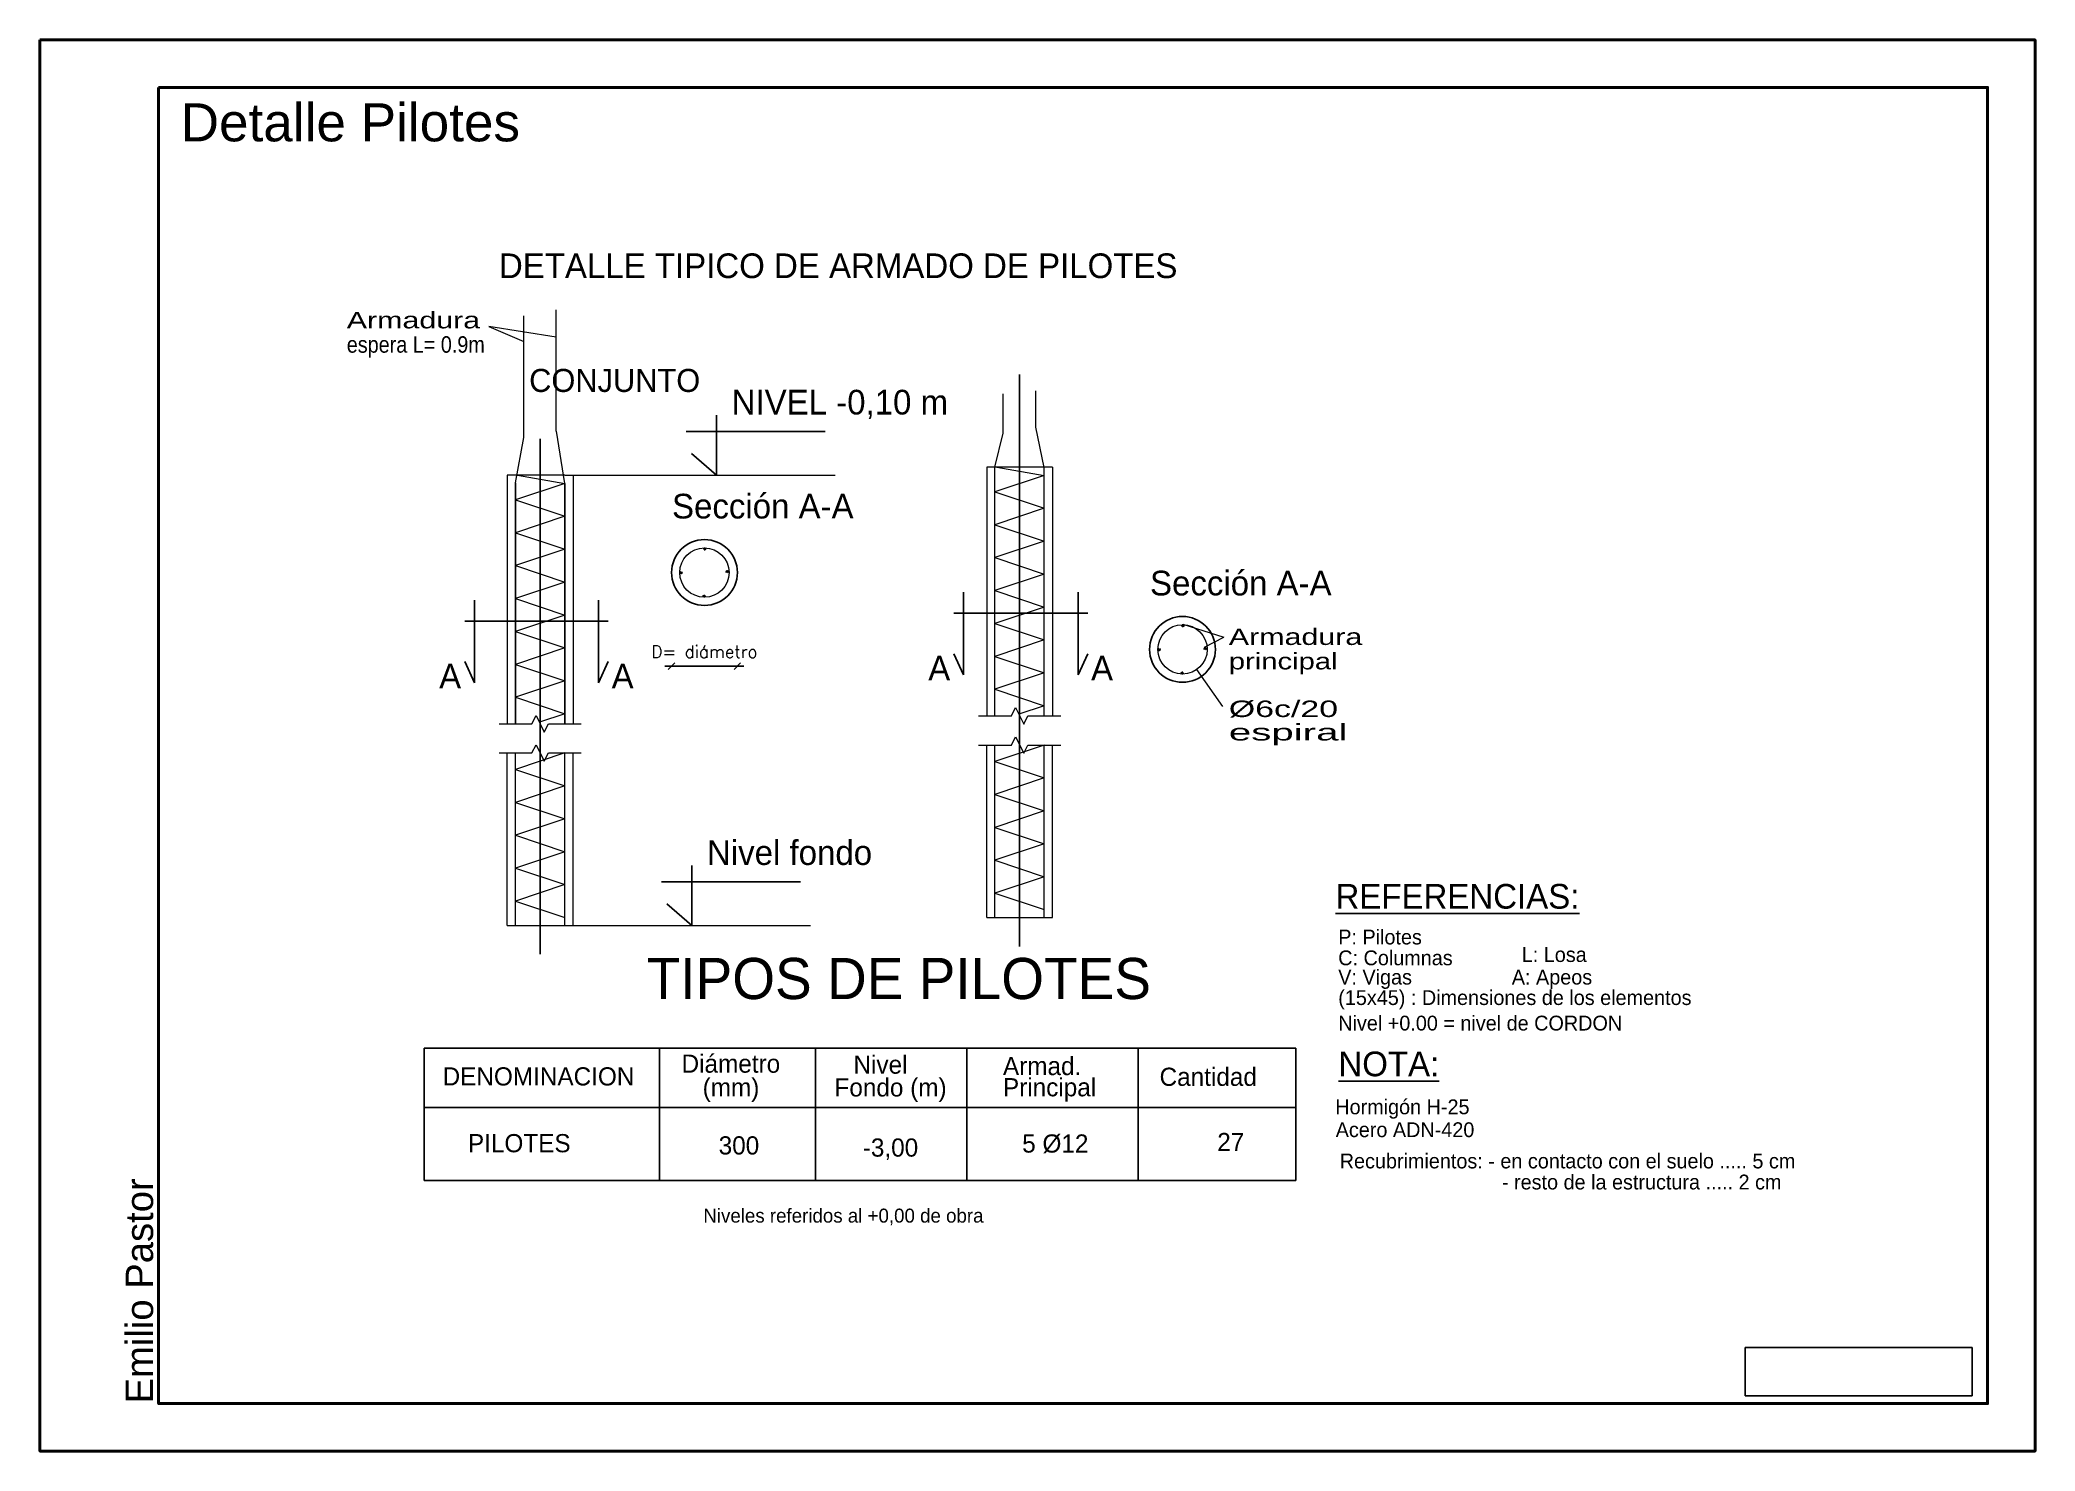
# Model space of a CAD drawing. Header units: millimetres. Extents: x -42 to 59, y 21 to 74.
# Drawn here: x 34.47 to 58.72, y 56.88 to 74.03 of the extents above; entities that cross this region are included whole.
import ezdxf
from ezdxf.enums import TextEntityAlignment as Align

# ---------------------------------------------------------------- set-up
doc = ezdxf.new("R2010")
doc.units = ezdxf.units.MM
doc.linetypes.add('DASHDOT', pattern=[25.4, 12.7, -6.35, 0, -6.35])
doc.linetypes.add('DASHDOT2', pattern=[12.7, 6.35, -3.175, 0, -3.175])
for name, color, linetype, lineweight in [('02_CIVIL_EXIST', 250, 'Continuous', 30), ('12_TEXTOS', 150, 'Continuous', 20), ('CIM_DIB_ARMADOS', 4, 'Continuous', 0), ('CIM_GEOMETRIA', 2, 'Continuous', 0), ('COLUMNAS_EJES', 1, 'Continuous', 0)]:
    doc.layers.add(name, color=color, linetype=linetype, lineweight=lineweight)
for name, color, linetype in [('ARQ - cotas', 2, 'Continuous'), ('BASES', 5, 'Continuous'), ('LME', 4, 'DASHDOT2'), ('REFERENCIAS', 3, 'Continuous'), ('texto secundario', 2, 'Continuous')]:
    doc.layers.add(name, color=color, linetype=linetype)
doc.styles.add('CORTES', font='GOTHIC.TTF')
doc.styles.add('CYPETXT', font='arial.ttf', dxfattribs={"height": 0.2})
doc.styles.add('ROMANS', font='romans.shx')
doc.styles.add('Swis721 BT', font='swiss.ttf')
doc.dimstyles.new('1-100', dxfattribs={"dimtxt": 0.15, "dimasz": 0.08, "dimexe": 0.02, "dimexo": 0, "dimgap": 0.01, "dimtad": 1, "dimzin": 1, "dimtxsty": 'ROMANS', "dimblk": 'OBLIQUE', "dimcen": 0, "dimse1": 1, "dimse2": 1, "dimclrd": 256, "dimclre": 256, "dimclrt": 11, "dimadec": 1, "dimazin": 0, "dimtfac": 1, "dimtix": 1, "dimtmove": 0, "dimatfit": 3, "dimfxl": 0, "dimarcsym": 0})
picture_1 = doc.add_image_def('image1.png', size_in_pixel=(2031, 433))

msp = doc.modelspace()

# ---------------------------------------------------------------- texts
at = {"layer": '12_TEXTOS', "color": 18, "insert": (36.177, 73.257), "char_height": 0.462, "attachment_point": 1, "style": 'Swis721 BT'}
msp.add_mtext_dynamic_manual_height_columns('Detalle Pilotes', width=11.37319, gutter_width=10, heights=[0], dxfattribs=at)
at = {"layer": '12_TEXTOS', "color": 18, "insert": (35.509, 57.455), "char_height": 0.33264, "attachment_point": 1, "rotation": 90, "style": 'Swis721 BT'}
msp.add_mtext_dynamic_manual_height_columns('Emilio Pastor', width=10.15474, gutter_width=10, heights=[0], dxfattribs=at)
at = {"layer": 'CIM_DIB_ARMADOS', "linetype": 'Continuous', "style": 'CYPETXT'}
for s, width, p, p2 in [('Armadura', 1.321448, (38.196, 70.522), (39.817, 70.522)), ('espera L= 0.9m', 0.860938, (38.196, 70.226), (39.874, 70.226)), ('Armadura', 1.321448, (48.919, 66.674), (50.541, 66.674)), ('principal', 1.270312, (48.919, 66.377), (50.241, 66.377)), ('%%c6c/20 ', 1.473685, (48.919, 65.798), (50.361, 65.798)), ('espiral', 1.75191, (48.919, 65.513), (50.361, 65.513))]:
    msp.add_text(s, height=0.2, dxfattribs=dict(at, width=width)).set_placement(p, p2, align=Align.FIT)
at = {"layer": 'REFERENCIAS', "ltscale": 0.03, "style": 'CORTES'}
for s, height, p in [('CONJUNTO', 0.28, (40.413, 69.749)), ('NIVEL -0,10 m', 0.3, (42.875, 69.475)), ('Sección A-A', 0.3, (42.15, 68.211)), ('Sección A-A', 0.3, (47.961, 67.276)), ('A', 0.3, (45.265, 66.242)), ('A', 0.3, (47.244, 66.242)), ('A', 0.3, (39.319, 66.145)), ('A', 0.3, (41.416, 66.145)), ('Nivel fondo', 0.3, (42.575, 64)), ('%%uREFERENCIAS:', 0.3, (50.216, 63.469)), ('P: Pilotes', 0.18, (50.249, 63.034)), ('TIPOS DE PILOTES', 0.5, (41.842, 62.37)), ('C: Columnas', 0.18, (50.249, 62.781)), ('L: Losa', 0.18, (52.48, 62.821)), ('V: Vigas', 0.18, (50.249, 62.547)), ('A: Apeos', 0.18, (52.359, 62.547)), ('(15x45) : Dimensiones de los elementos', 0.18, (50.249, 62.298)), ('Nivel +0.00 = nivel de CORDON', 0.18, (50.249, 61.988)), ('Diámetro', 0.221, (42.266, 61.475)), ('Nivel', 0.221, (44.356, 61.463)), ('Armad.', 0.221, (46.173, 61.446)), ('%%uNOTA:', 0.3, (50.251, 61.432)), ('DENOMINACION', 0.221, (39.361, 61.32)), ('(mm)', 0.221, (42.522, 61.187)), ('Fondo (m)', 0.221, (44.125, 61.186)), ('Principal', 0.221, (46.173, 61.188)), ('Cantidad', 0.221, (48.077, 61.315)), ('Hormigón H-25', 0.18, (50.213, 60.97)), ('PILOTES', 0.221, (39.669, 60.508)), ('300', 0.221, (42.717, 60.481)), ('-3,00', 0.221, (44.469, 60.455)), ('5 %%C12', 0.221, (46.407, 60.504)), ('27', 0.221, (48.778, 60.522)), ('Acero ADN-420', 0.18, (50.218, 60.692)), ('Recubrimientos: - en contacto con el suelo ..... 5 cm', 0.18, (50.267, 60.312)), ('                              - resto de la estructura ..... 2 cm', 0.18, (50.233, 60.056)), ('Niveles referidos al +0,00 de obra', 0.17, (42.531, 59.653))]:
    msp.add_text(s, height=height, dxfattribs=at).set_placement(p)
at = {"layer": 'texto secundario', "insert": (40.046, 71.433), "char_height": 0.3, "width": 8.0206, "attachment_point": 1}
msp.add_mtext('{\\fCentury Gothic|b0|i0|c0|p34;DETALLE TIPICO DE ARMADO DE PILOTES}', dxfattribs=at)

# ---------------------------------------------------------------- blocks, each defined once
blk = doc.blocks.new('_OBLIQUE')
at = {"color": 0, "linetype": 'ByBlock', "lineweight": -2}
blk.add_line((-0.5, -0.5), (0.5, 0.5), dxfattribs=at)
blk = doc.blocks.new('*D9')
at = {"layer": 'ARQ - cotas', "lineweight": -2}
for p, q in [((42.144, 66.417), (42.064, 66.417)), ((42.144, 66.417), (42.944, 66.417)), ((42.944, 66.417), (43.024, 66.417))]:
    blk.add_line(p, q, dxfattribs=at)
at = {"layer": 'Defpoints', "color": 0}
for p in [(42.144, 67.554), (42.944, 67.554), (42.944, 66.417)]:
    blk.add_point(p, dxfattribs=at)
at = {"layer": 'ARQ - cotas', "lineweight": -2, "xscale": 0.08, "yscale": 0.08, "zscale": 0.08}
blk.add_blockref('_OBLIQUE', (42.144, 66.417), dxfattribs=at)
at = {"layer": 'ARQ - cotas', "lineweight": -2, "xscale": 0.08, "yscale": 0.08, "zscale": 0.08, "rotation": 180}
blk.add_blockref('_OBLIQUE', (42.944, 66.417), dxfattribs=at)
at = {"layer": 'ARQ - cotas', "color": 11, "insert": (42.544, 66.592), "char_height": 0.15, "attachment_point": 5, "style": 'ROMANS'}
blk.add_mtext('D= diámetro', dxfattribs=at)

# ---------------------------------------------------------------- dimensions: what is measured, and where the dimension line sits
at = {"layer": 'ARQ - cotas'}
dim = msp.add_linear_dim(base=(42.944, 66.417), p1=(42.144, 67.554), p2=(42.944, 67.554), text='D= diámetro', dimstyle='1-100', override={"dimgap": 0.1, "dimtmove": 1}, dxfattribs=at)
dim.commit()
dim.dimension.update_dxf_attribs({"geometry": '*D9', "text_midpoint": (42.544, 66.592)})

# ---------------------------------------------------------------- linework, layer by layer
for p, q in [((42.69, 68.738), (42.69, 69.467)), ((42.322, 69.268), (44.013, 69.268)), ((42.69, 68.738), (42.388, 69.003)), ((39.749, 67.22), (39.749, 66.214)), ((41.258, 67.22), (41.258, 66.214)), ((45.694, 67.317), (45.694, 66.311)), ((47.086, 67.317), (47.086, 66.311)), ((39.632, 66.963), (41.375, 66.963)), ((45.577, 67.059), (47.203, 67.059)), ((39.749, 66.214), (39.631, 66.472)), ((41.258, 66.214), (41.375, 66.472)), ((45.694, 66.311), (45.577, 66.568)), ((47.086, 66.311), (47.203, 66.568)), ((42.022, 63.794), (43.713, 63.794)), ((42.39, 63.264), (42.39, 63.992)), ((42.39, 63.264), (42.088, 63.529))]:
    msp.add_line(p, q)
for centre in [(42.544, 67.554), (48.356, 66.62)]:
    msp.add_circle(centre, 0.4)
at = {"layer": '02_CIVIL_EXIST', "lineweight": 40}
for points in [[(34.465, 74.028), (58.72, 74.028), (58.72, 56.876), (34.465, 56.876)], [(35.909, 73.45), (58.143, 73.45), (58.143, 57.454), (35.909, 57.454)]]:
    msp.add_lwpolyline(points, close=True, dxfattribs=at)
at = {"layer": 'BASES'}
for p, q in [((39.138, 61.772), (39.138, 60.164)), ((39.138, 61.772), (49.734, 61.772)), ((41.997, 60.164), (41.997, 61.772)), ((43.894, 61.052), (43.894, 61.772)), ((45.735, 61.052), (45.735, 61.772)), ((47.817, 61.052), (47.817, 61.772)), ((49.734, 60.164), (49.734, 61.772)), ((49.734, 60.164), (49.734, 61.772)), ((39.138, 61.052), (49.734, 61.052)), ((41.997, 60.164), (41.997, 60.985)), ((42.167, 61.052), (49.734, 61.052)), ((43.894, 60.164), (43.894, 61.052)), ((45.735, 60.164), (45.735, 61.052)), ((47.817, 60.164), (47.817, 61.052)), ((39.138, 60.348), (39.138, 60.164)), ((39.138, 60.164), (49.734, 60.164)), ((39.138, 60.164), (49.734, 60.164)), ((49.734, 60.164), (49.734, 60.348)), ((49.734, 60.164), (49.734, 60.348))]:
    msp.add_line(p, q, dxfattribs=at)
at = {"layer": 'CIM_DIB_ARMADOS', "linetype": 'Continuous'}
for p, q in [((40.347, 69.535), (40.347, 70.674)), ((40.743, 69.569), (40.743, 70.746)), ((46.175, 69.247), (46.175, 69.727)), ((46.571, 69.322), (46.571, 69.761)), ((40.347, 69.197), (40.347, 69.535)), ((40.743, 69.272), (40.743, 69.569)), ((40.247, 68.643), (40.347, 69.197)), ((40.847, 68.638), (40.746, 69.272)), ((46.075, 68.835), (46.175, 69.247)), ((46.675, 68.83), (46.574, 69.322)), ((40.247, 66.117), (40.247, 68.643)), ((40.27, 68.738), (40.847, 68.638)), ((46.075, 65.813), (46.075, 68.835)), ((46.675, 68.735), (46.075, 68.535)), ((46.098, 68.835), (46.675, 68.735)), ((46.675, 65.813), (46.675, 68.83)), ((40.847, 68.638), (40.247, 68.438)), ((40.247, 68.438), (40.847, 68.238)), ((40.847, 66.117), (40.847, 68.638)), ((46.075, 68.535), (46.675, 68.335)), ((40.847, 68.238), (40.247, 68.038)), ((46.675, 68.335), (46.075, 68.135)), ((40.247, 68.038), (40.847, 67.838)), ((46.075, 68.135), (46.675, 67.935)), ((46.675, 67.935), (46.075, 67.735)), ((40.847, 67.838), (40.247, 67.638)), ((42.531, 67.842), (42.567, 67.842)), ((42.549, 67.824), (42.549, 67.86)), ((46.075, 67.735), (46.675, 67.535)), ((40.247, 67.638), (40.847, 67.438)), ((40.847, 67.438), (40.247, 67.238)), ((42.275, 67.559), (42.244, 67.541)), ((42.269, 67.535), (42.251, 67.566)), ((42.805, 67.557), (42.836, 67.575)), ((42.811, 67.582), (42.829, 67.551)), ((46.675, 67.535), (46.075, 67.335)), ((40.247, 67.238), (40.847, 67.038)), ((42.557, 67.267), (42.521, 67.267)), ((42.539, 67.285), (42.539, 67.249)), ((46.075, 67.335), (46.675, 67.135)), ((40.847, 67.038), (40.247, 66.838)), ((46.675, 67.135), (46.075, 66.935)), ((40.247, 66.838), (40.847, 66.638)), ((46.075, 66.935), (46.675, 66.735)), ((46.675, 66.735), (46.075, 66.535)), ((48.343, 66.907), (48.379, 66.907)), ((48.361, 66.889), (48.361, 66.925)), ((40.847, 66.638), (40.247, 66.438)), ((46.075, 66.535), (46.675, 66.335)), ((48.087, 66.625), (48.056, 66.607)), ((48.08, 66.6), (48.062, 66.632)), ((48.616, 66.623), (48.648, 66.641)), ((48.623, 66.648), (48.641, 66.616)), ((40.247, 66.438), (40.847, 66.238)), ((40.847, 66.238), (40.247, 66.038)), ((46.675, 66.335), (46.075, 66.135)), ((48.369, 66.332), (48.333, 66.332)), ((48.351, 66.35), (48.351, 66.314)), ((40.247, 66.038), (40.847, 65.838)), ((46.075, 66.135), (46.675, 65.935)), ((40.847, 65.838), (40.537, 65.735)), ((46.675, 65.935), (46.365, 65.832)), ((40.247, 63.264), (40.247, 65.361)), ((40.847, 65.361), (40.247, 65.161)), ((40.847, 63.264), (40.847, 65.361)), ((46.675, 65.457), (46.075, 65.257)), ((46.075, 63.361), (46.075, 65.457)), ((46.075, 65.257), (46.675, 65.057)), ((46.675, 63.361), (46.675, 65.457)), ((40.247, 65.161), (40.847, 64.961)), ((46.675, 65.057), (46.075, 64.857)), ((40.847, 64.961), (40.247, 64.761)), ((40.247, 64.761), (40.847, 64.561)), ((46.075, 64.857), (46.675, 64.657)), ((40.847, 64.561), (40.247, 64.361)), ((46.675, 64.657), (46.075, 64.457)), ((40.247, 64.361), (40.847, 64.161)), ((46.075, 64.457), (46.675, 64.257)), ((40.847, 64.161), (40.247, 63.961)), ((46.675, 64.257), (46.075, 64.057)), ((46.075, 64.057), (46.675, 63.857)), ((40.247, 63.961), (40.847, 63.761)), ((46.675, 63.857), (46.075, 63.657)), ((40.847, 63.761), (40.247, 63.561)), ((40.247, 63.561), (40.847, 63.361)), ((46.075, 63.657), (46.675, 63.457))]:
    msp.add_line(p, q, dxfattribs=at)
for centre, radius in [((42.544, 67.554), 0.3), ((42.549, 67.842), 0.012), ((42.26, 67.55), 0.012), ((42.82, 67.566), 0.012), ((42.539, 67.267), 0.012), ((48.356, 66.62), 0.3), ((48.361, 66.907), 0.012), ((48.071, 66.616), 0.012), ((48.632, 66.632), 0.012), ((48.351, 66.332), 0.012)]:
    msp.add_circle(centre, radius, dxfattribs=at)
at = {"layer": 'CIM_GEOMETRIA'}
for p, q in [((40.147, 68.738), (40.147, 65.716)), ((40.247, 68.738), (40.147, 68.738)), ((40.847, 68.738), (40.247, 68.738)), ((40.847, 68.738), (40.947, 68.738)), ((40.947, 68.738), (40.947, 65.716)), ((45.975, 68.835), (45.975, 65.813)), ((46.775, 68.835), (45.975, 68.835)), ((46.775, 68.835), (46.775, 65.813))]:
    msp.add_line(p, q, dxfattribs=at)
at = {"layer": 'CIM_GEOMETRIA', "linetype": 'Continuous'}
for p, q in [((40.447, 65.716), (40.497, 65.816)), ((40.497, 65.816), (40.597, 65.616)), ((45.875, 65.813), (46.275, 65.813)), ((46.275, 65.813), (46.325, 65.913)), ((46.325, 65.913), (46.425, 65.713)), ((46.425, 65.713), (46.475, 65.813)), ((46.475, 65.813), (46.875, 65.813)), ((40.047, 65.716), (40.447, 65.716)), ((40.597, 65.616), (40.647, 65.716)), ((40.647, 65.716), (41.047, 65.716)), ((46.275, 65.457), (46.325, 65.557)), ((46.325, 65.557), (46.425, 65.357)), ((40.047, 65.361), (40.447, 65.361)), ((40.147, 63.264), (40.147, 65.361)), ((40.447, 65.361), (40.497, 65.461)), ((40.497, 65.461), (40.597, 65.261)), ((40.597, 65.261), (40.647, 65.361)), ((40.647, 65.361), (41.047, 65.361)), ((40.947, 63.264), (40.947, 65.361)), ((45.875, 65.457), (46.275, 65.457)), ((45.975, 63.361), (45.975, 65.457)), ((46.425, 65.357), (46.475, 65.457)), ((46.475, 65.457), (46.875, 65.457)), ((46.775, 63.361), (46.775, 65.457)), ((45.975, 63.361), (46.775, 63.361)), ((40.147, 63.264), (40.947, 63.264))]:
    msp.add_line(p, q, dxfattribs=at)
at = {"layer": 'COLUMNAS_EJES', "linetype": 'Continuous'}
for p, q in [((40.743, 70.416), (39.921, 70.545)), ((39.921, 70.545), (40.347, 70.361)), ((40.947, 68.738), (44.133, 68.738)), ((48.361, 66.925), (48.86, 66.769)), ((48.623, 66.648), (48.86, 66.769)), ((48.527, 66.374), (48.842, 65.926)), ((40.947, 63.264), (43.833, 63.264))]:
    msp.add_line(p, q, dxfattribs=at)
at = {"layer": 'LME', "linetype": 'DASHDOT'}
for p, q in [((46.375, 69.962), (46.375, 67.634)), ((46.375, 69.535), (46.375, 65.813)), ((40.547, 69.18), (40.547, 62.914)), ((46.375, 69.135), (46.375, 63.01)), ((40.247, 68.643), (40.247, 65.716)), ((40.847, 68.638), (40.847, 65.716))]:
    msp.add_line(p, q, dxfattribs=at)

msp.set_redraw_order([(e.dxf.handle, doc.entitydb.next_handle()) for e in msp.query("TEXT MTEXT ATTDEF DIMENSION ARC_DIMENSION")])  # texts and dimensions are drawn at this point

# ---------------------------------------------------------------- pictures from other files: only their frames are drawn
at = {"color": 1}
image = msp.add_image(picture_1, insert=(55.197, 57.547), size_in_units=(2.759, 0.588), rotation=0, dxfattribs=at)
image.dxf.flags = 15

doc.saveas('drawing.dxf')
